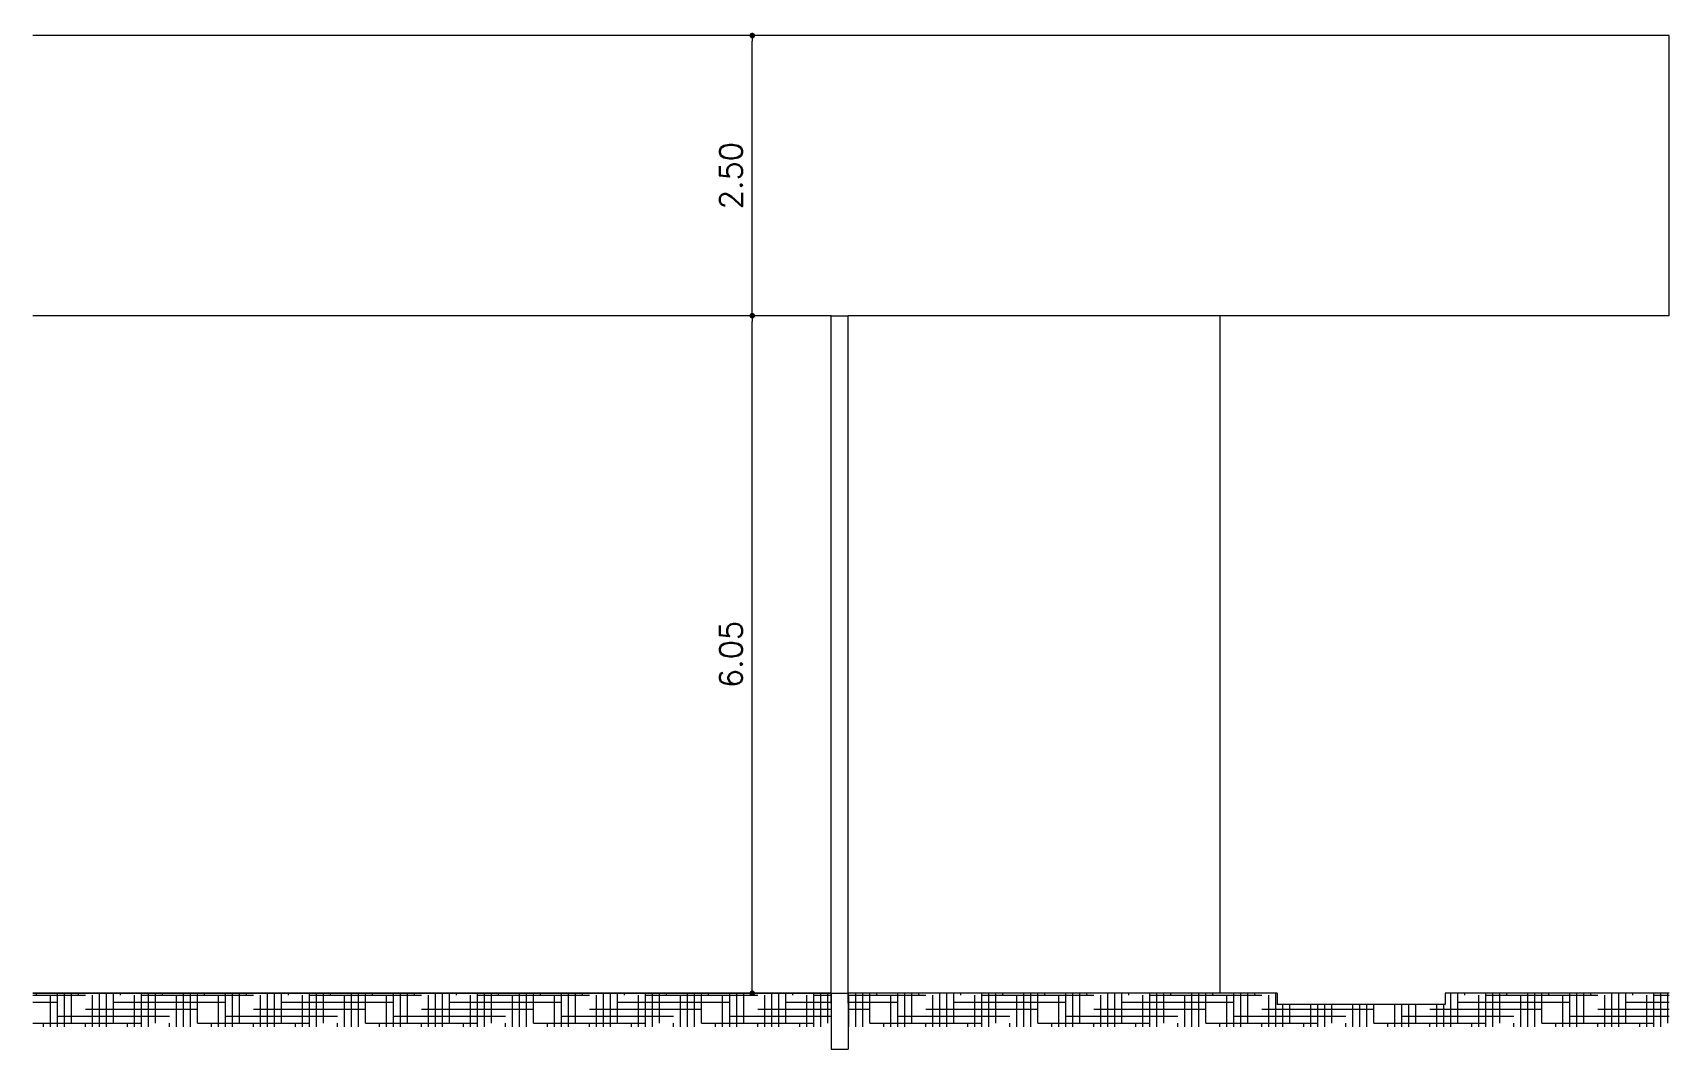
# Model space of a CAD drawing. Extents: x -151 to -2, y -18 to 162.
# Drawn here: x -34.19 to -19.58, y 95.81 to 104.88 of the extents above; entities that cross this region are included whole.
import ezdxf

# ---------------------------------------------------------------- set-up
doc = ezdxf.new("R2010")
doc.units = 0
doc.header["$MEASUREMENT"] = 0
doc.layers.get('0').update_dxf_attribs({"linetype": 'CONTINUOUS'})
doc.layers.get('DEFPOINTS').update_dxf_attribs({"linetype": 'CONTINUOUS'})
for name, color, linetype in [('ALVENARIA', 7, 'CONTINUOUS'), ('ALVENARIA1', 44, 'CONTINUOUS'), ('COBERTURA', 6, 'CONTINUOUS'), ('COTAS', 1, 'CONTINUOUS'), ('HATCH', 30, 'CONTINUOUS')]:
    doc.layers.add(name, color=color, linetype=linetype)
doc.styles.get("Standard").update_dxf_attribs({"font": 'TXT.shx', "height": 0.2})
doc.dimstyles.new('DIM50', dxfattribs={"dimtxt": 0.09, "dimasz": 0.05, "dimexe": 0.05, "dimexo": 0.09, "dimgap": 0.09, "dimtad": 1, "dimzin": 0, "dimdsep": 46, "dimtxsty": 'Standard', "dimblk": 'DOT', "dimcen": 0.09, "dimadec": 0, "dimazin": 0, "dimtfac": 1, "dimtix": 1, "dimtofl": 0, "dimtmove": 2, "dimatfit": 3, "dimldrblk": 'DOT', "dimfxl": 1, "dimtolj": 1, "dimtzin": 0, "dimarcsym": 0})
pattern_1 = [(0, (-70.71992, -52.962143), (0.25, 0.0625), [1, -0.5]), (90, (-70.71992, -52.962143), (-0.0625, -0.25), [1, -0.5])]

msp = doc.modelspace()

# ---------------------------------------------------------------- blocks, each defined once
blk = doc.blocks.new('DOT')
at = {"layer": 'ALVENARIA', "color": 0, "linetype": 'ByBlock'}
blk.add_line((-0.5, 0), (-1, 0), dxfattribs=at)
at = {"layer": 'ALVENARIA', "color": 0, "linetype": 'ByBlock', "const_width": 0.5}
blk.add_lwpolyline([(-0.25, 0, 1), (0.25, 0, 1)], format="xyb", close=True, dxfattribs=at)
blk = doc.blocks.new('*D57')
at = {"color": 0, "linetype": 'ByBlock'}
for p, q in [((43.567, 155.313), (42.902, 155.313)), ((42.952, 149.318), (42.952, 155.263)), ((43.567, 149.268), (42.902, 149.268))]:
    blk.add_line(p, q, dxfattribs=at)
at = {"layer": 'DEFPOINTS', "color": 0, "linetype": 'ByBlock'}
for p in [(42.952, 155.313), (43.657, 155.313), (43.657, 149.268)]:
    blk.add_point(p, dxfattribs=at)
at = {"color": 0, "linetype": 'ByBlock', "xscale": 0.05, "yscale": 0.05, "zscale": 0.05}
for p, rotation in [((42.952, 155.313), 90), ((42.952, 149.268), 270)]:
    blk.add_blockref('DOT', p, dxfattribs=dict(at, rotation=rotation))
at = {"color": 0, "linetype": 'ByBlock', "insert": (42.762, 152.291), "char_height": 0.2, "attachment_point": 5, "rotation": 90}
blk.add_mtext('\\A1;6.05', dxfattribs=at)
blk = doc.blocks.new('*D58')
at = {"color": 0, "linetype": 'ByBlock'}
for p, q in [((51.047, 157.813), (42.902, 157.813)), ((42.952, 155.363), (42.952, 157.763))]:
    blk.add_line(p, q, dxfattribs=at)
at = {"layer": 'DEFPOINTS', "color": 0, "linetype": 'ByBlock'}
for p in [(42.952, 157.813), (51.137, 157.813), (43.657, 155.313)]:
    blk.add_point(p, dxfattribs=at)
at = {"color": 0, "linetype": 'ByBlock', "xscale": 0.05, "yscale": 0.05, "zscale": 0.05}
for p, rotation in [((42.952, 157.813), 90), ((42.952, 155.313), 270)]:
    blk.add_blockref('DOT', p, dxfattribs=dict(at, rotation=rotation))
at = {"color": 0, "linetype": 'ByBlock', "insert": (42.762, 156.563), "char_height": 0.2, "attachment_point": 5, "rotation": 90}
blk.add_mtext('\\A1;2.50', dxfattribs=at)

# ---------------------------------------------------------------- dimensions: what is measured, and where the dimension line sits
at = {"layer": 'COTAS', "linetype": 'Continuous'}
dim = msp.add_linear_dim(base=(-27.768, 104.851), p1=(-27.063, 102.351), p2=(-19.583, 104.851), angle=90, dimstyle='DIM50', override={"dimse1": 1}, dxfattribs=at)
dim.commit()
dim.dimension.update_dxf_attribs({"geometry": '*D58', "text_midpoint": (-27.958, 103.601), "insert": (-70.72, -52.962)})
dim = msp.add_linear_dim(base=(-27.768369059, 102.351080945), p1=(-27.062821491, 96.306080945), p2=(-27.062821491, 102.351080945), angle=90, dimstyle='DIM50', dxfattribs=at)
dim.commit()
dim.dimension.update_dxf_attribs({"geometry": '*D57', "text_midpoint": (-27.958369059, 99.328580945), "insert": (-70.719922698, -52.962143386)})

# ---------------------------------------------------------------- hatches: boundary and pattern name
at = {"layer": 'HATCH', "linetype": 'Continuous'}
h = msp.add_hatch(dxfattribs=at)
h.set_pattern_fill('HOUND', color=256, style=0)
h.set_pattern_definition(pattern_1)
h.paths.add_polyline_path([(-27.063, 96.306), (-34.191, 96.306), (-34.191, 96.006), (-27.063, 96.006)])
h = msp.add_hatch(dxfattribs=at)
h.set_pattern_fill('HOUND', color=256, style=0)
h.set_pattern_definition(pattern_1)
h.paths.add_polyline_path([(-19.583, 96.306), (-21.583, 96.306), (-21.583, 96.206), (-23.083, 96.206), (-23.083, 96.306), (-26.913, 96.306), (-26.913, 96.006), (-19.583, 96.006)])

# ---------------------------------------------------------------- linework, layer by layer
at = {"layer": 'ALVENARIA'}
for p, q in [((-27.063, 96.216), (-27.063, 102.351)), ((-26.913, 96.216), (-26.913, 102.351)), ((-34.191, 96.306), (-27.063, 96.306)), ((-23.083, 96.306), (-26.913, 96.306)), ((-19.583, 96.306), (-21.583, 96.306)), ((-21.583, 96.206), (-23.083, 96.206))]:
    msp.add_line(p, q, dxfattribs=at)
at = {"layer": 'ALVENARIA', "linetype": 'Continuous'}
for p, q in [((-27.063, 102.351), (-26.913, 102.351)), ((-27.063, 96.306), (-26.913, 96.306)), ((-23.083, 96.306), (-23.083, 96.206)), ((-21.583, 96.306), (-21.583, 96.206))]:
    msp.add_line(p, q, dxfattribs=at)
at = {"layer": 'ALVENARIA1'}
for p, q in [((-23.591, 96.306), (-23.591, 102.351)), ((-27.063, 96.306), (-34.191, 96.306))]:
    msp.add_line(p, q, dxfattribs=at)
at = {"layer": 'ALVENARIA1', "linetype": 'Continuous'}
for p, q in [((-27.063, 96.306), (-27.063, 95.806)), ((-26.913, 96.306), (-26.913, 95.806)), ((-27.063, 95.806), (-26.913, 95.806))]:
    msp.add_line(p, q, dxfattribs=at)
at = {"layer": 'COBERTURA'}
for p, q in [((-19.583, 104.851), (-34.191, 104.851)), ((-19.583, 102.351), (-19.583, 104.851)), ((-27.063, 102.351), (-34.191, 102.351)), ((-19.583, 102.351), (-26.913, 102.351))]:
    msp.add_line(p, q, dxfattribs=at)

msp.set_redraw_order([(e.dxf.handle, doc.entitydb.next_handle()) for e in msp.query("TEXT MTEXT ATTDEF DIMENSION ARC_DIMENSION")])  # texts and dimensions are drawn at this point

doc.saveas('drawing.dxf')
